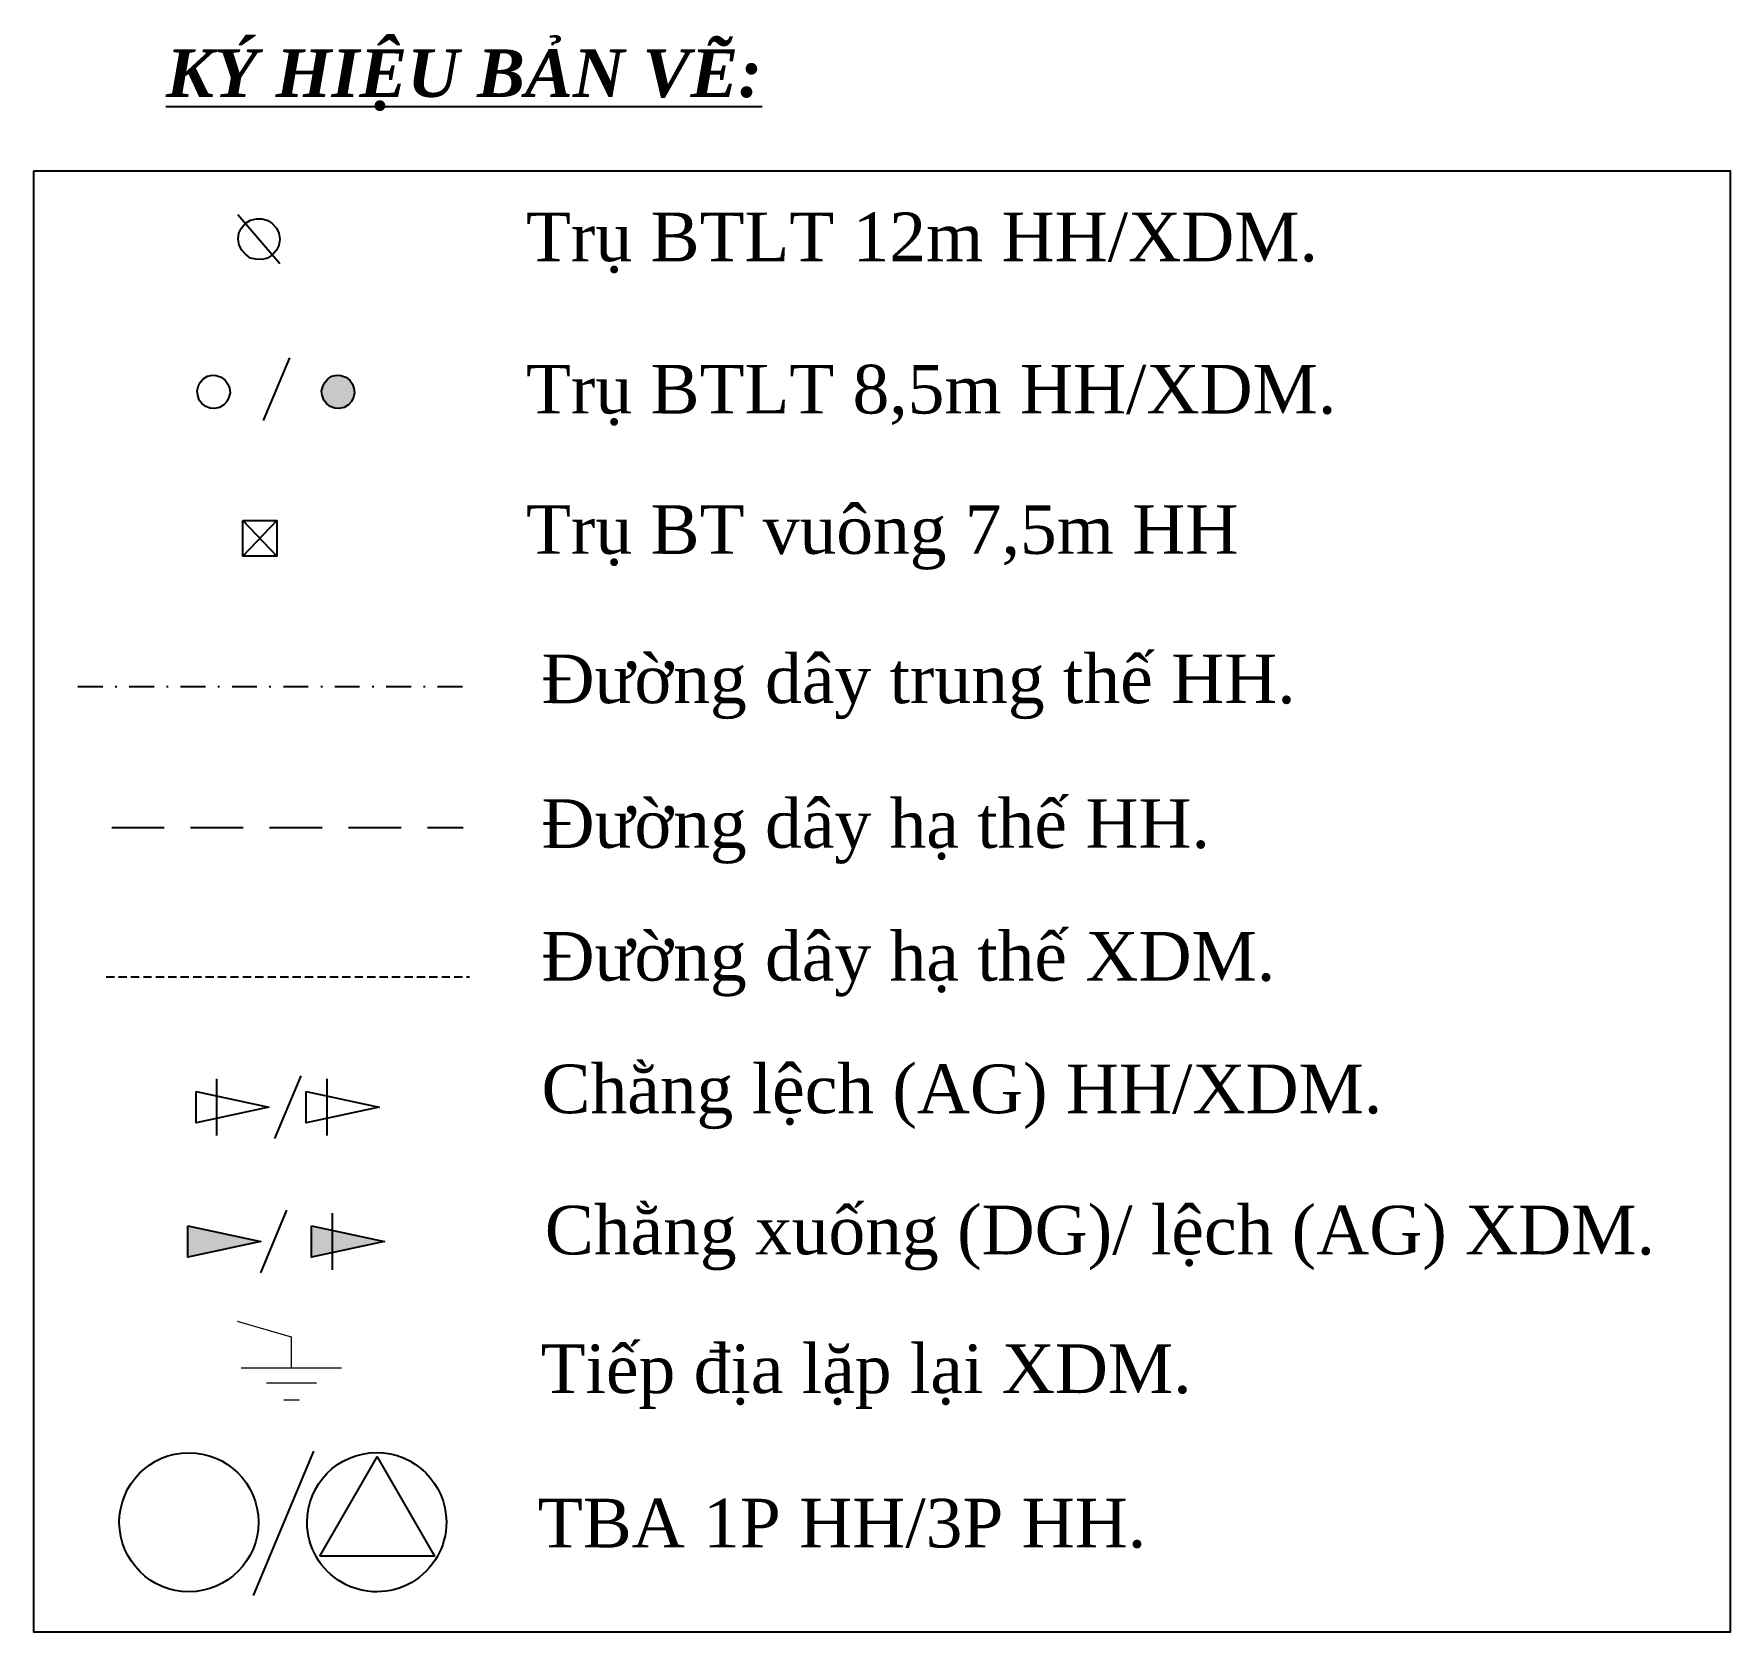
# Model space of a CAD drawing. Header units: metres. Extents: x 429925 to 893472, y 1245258 to 2552490.
# Drawn here: x 881864.5 to 881966.9, y 2551704.1 to 2551800.5 of the extents above; entities that cross this region are included whole.
import ezdxf

# ---------------------------------------------------------------- set-up
doc = ezdxf.new("R2010")
doc.units = ezdxf.units.M
for name, pattern in [('DASHDOT', [1, 0.5, -0.25, 0, -0.25]), ('DASHED', [0.75, 0.5, -0.25]), ('HIDDEN2', [4.7625, 3.175, -1.5875])]:
    doc.linetypes.add(name, pattern=pattern)
doc.layers.add('CONNECTOR', color=7, linetype='Continuous')
doc.layers.add('duong bao', color=3, linetype='Continuous', lineweight=13)
doc.styles.get("Standard").update_dxf_attribs({"font": 'arial.ttf'})

msp = doc.modelspace()

# ---------------------------------------------------------------- texts
for s, insert, char_height, width, attachment_point in [('\\C7;\\fTimes New Roman|b1|i1|;\\H2.8669647164643;\\LKÝ HIỆU BẢN VẼ\\l\\L:\\l', (881890.48, 2551797.73), 2.867, 49.2057, 5), ('\\C7;\\fTimes New Roman|b0|i0|;\\H2.9351765662432;Trụ BTLT 12m HH/XDM.', (881894.22, 2551787.91), 2.9352, 74, 4), ('{\\fTimes New Roman|b0|i0|c0|p18;\\C7;Trụ BTLT 8,5m HH/XDM.}', (881894.22, 2551778.72), 2.9352, 74, 4), ('{\\fTimes New Roman|b0|i0|c0|p18;\\C7;Trụ BT vuông 7,5m HH}', (881894.22, 2551770.14), 2.9352, 74, 4), ('\\C7;\\fTimes New Roman|b0|i0|;\\H2.9351765662432;Đường dây trung thế HH.', (881895.15, 2551761.13), 2.9352, 60.7348, 4), ('{\\fTimes New Roman|b0|i0|c0|p18;\\H1x;\\C7;Đường dây hạ thế HH.}', (881895.15, 2551752.4), 2.9352, 60.7348, 4), ('\\C7;\\fTimes New Roman|b0|i0|;\\H2.9351765662432;Đường dây hạ thế XDM.', (881895.15, 2551744.39), 2.9352, 60.7348, 4), ('\\C7;\\fTimes New Roman|b0|i0|;\\H2.9351765662432;Chằng lệch (AG) HH/XDM.', (881895.15, 2551736.39), 2.9352, 67.094, 4), ('{\\fTimes New Roman|b0|i0|c0|p18;\\H1x;\\C7;Chằng xuống (DG)/ lệch (AG) XDM.}', (881895.35, 2551727.87), 2.9352, 67.094, 4), ('{\\fTimes New Roman|b0|i0|c0|p18;\\H1x;\\C7;Tiếp địa lặp lại XDM.}', (881895.1, 2551719.51), 2.9352, 67.094, 4), ('{\\fTimes New Roman|b0|i0|c0|p18;\\H1x;\\C7;TBA 1P HH/3P HH.}', (881894.93, 2551710.64), 2.9352, 74, 4)]:
    msp.add_mtext(s, dxfattribs=dict(insert=insert, char_height=char_height, width=width, attachment_point=attachment_point))

# ---------------------------------------------------------------- blocks, each defined once
blk = doc.blocks.new('A$C4AE13D6C')
at = {"color": 7, "linetype": 'Continuous'}
for p, q in [((6.3, 1.93), (0.25, 1.93)), ((1.77, 1.03), (4.78, 1.03)), ((2.81, 0), (3.74, 0))]:
    blk.add_line(p, q, dxfattribs=at)
blk.add_lwpolyline([(0, 4.76), (3.25, 3.82), (3.25, 1.93)], dxfattribs=at)

# ---------------------------------------------------------------- hatches: boundary and pattern name
at = {"layer": 'duong bao', "ltscale": 2}
msp.add_hatch(color=256, dxfattribs=at).paths.add_polyline_path([(881883.04, 2551779.92), (881882.8, 2551779.94), (881882.51, 2551779.87), (881882.25, 2551779.72), (881882.07, 2551779.5), (881881.95, 2551779.25), (881881.88, 2551778.98), (881881.92, 2551778.72), (881882.01, 2551778.43), (881882.17, 2551778.23), (881882.41, 2551778.04), (881882.68, 2551777.94), (881882.93, 2551777.93), (881883.24, 2551777.99), (881883.5, 2551778.15), (881883.68, 2551778.34), (881883.8, 2551778.61), (881883.87, 2551778.86), (881883.83, 2551779.15), (881883.74, 2551779.4), (881883.58, 2551779.64), (881883.34, 2551779.82)])
h = msp.add_hatch(color=256, dxfattribs=at)
h.paths.add_polyline_path([(881878.21, 2551727.67), (881873.81, 2551728.61), (881873.81, 2551726.72)])
h.paths.add_polyline_path([(881882.54, 2551728.34), (881881.28, 2551728.61), (881881.28, 2551726.72), (881882.54, 2551726.99)])
h.paths.add_polyline_path([(881885.68, 2551727.67), (881882.54, 2551728.34), (881882.54, 2551726.99)])

# ---------------------------------------------------------------- linework, layer by layer
at = {"color": 7, "linetype": 'Continuous'}
for p, q in [((881876.83, 2551789.64), (881879.36, 2551786.67)), ((881878.38, 2551777.2), (881879.97, 2551780.99)), ((881879.19, 2551771.16), (881877.14, 2551769.02)), ((881877.14, 2551769.02), (881877.14, 2551771.16)), ((881877.14, 2551771.16), (881879.19, 2551769.02)), ((881879.07, 2551733.87), (881880.66, 2551737.66)), ((881875.56, 2551734.06), (881875.56, 2551737.47)), ((881882.21, 2551734.06), (881882.21, 2551737.47)), ((881878.21, 2551725.77), (881879.79, 2551729.56)), ((881882.54, 2551725.96), (881882.54, 2551729.37)), ((881877.77, 2551706.31), (881881.42, 2551715.01))]:
    msp.add_line(p, q, dxfattribs=at)
at = {"color": 7, "linetype": 'DASHED'}
msp.add_line((881868.88, 2551743.64), (881890.8, 2551743.64), dxfattribs=at)
at = {"color": 7, "linetype": 'Continuous'}
for points in [[(881864.53, 2551792.26), (881966.86, 2551792.26), (881966.86, 2551704.1), (881864.53, 2551704.1)], [(881878.64, 2551789.27), (881878.9, 2551789.08), (881879.16, 2551788.8), (881879.3, 2551788.51), (881879.36, 2551788.14), (881879.3, 2551787.75), (881879.17, 2551787.47), (881878.93, 2551787.19), (881878.61, 2551787), (881878.3, 2551786.91), (881877.92, 2551786.93), (881877.6, 2551787), (881877.31, 2551787.21), (881877.08, 2551787.47), (881876.91, 2551787.77), (881876.85, 2551788.15), (881876.9, 2551788.51), (881877.03, 2551788.79), (881877.28, 2551789.09), (881877.6, 2551789.29), (881877.95, 2551789.36), (881878.29, 2551789.36)], [(881876.36, 2551778.86), (881876.29, 2551778.61), (881876.17, 2551778.34), (881875.99, 2551778.15), (881875.73, 2551777.99), (881875.42, 2551777.93), (881875.17, 2551777.94), (881874.9, 2551778.04), (881874.66, 2551778.23), (881874.5, 2551778.43), (881874.41, 2551778.72), (881874.37, 2551778.98), (881874.44, 2551779.25), (881874.56, 2551779.5), (881874.74, 2551779.72), (881875, 2551779.87), (881875.29, 2551779.94), (881875.53, 2551779.92), (881875.83, 2551779.82), (881876.07, 2551779.64), (881876.23, 2551779.4), (881876.32, 2551779.15)], [(881883.87, 2551778.86), (881883.8, 2551778.61), (881883.68, 2551778.34), (881883.5, 2551778.15), (881883.24, 2551777.99), (881882.93, 2551777.93), (881882.68, 2551777.94), (881882.41, 2551778.04), (881882.17, 2551778.23), (881882.01, 2551778.43), (881881.92, 2551778.72), (881881.88, 2551778.98), (881881.95, 2551779.25), (881882.07, 2551779.5), (881882.25, 2551779.72), (881882.51, 2551779.87), (881882.8, 2551779.94), (881883.04, 2551779.92), (881883.34, 2551779.82), (881883.58, 2551779.64), (881883.74, 2551779.4), (881883.83, 2551779.15)], [(881877.14, 2551771.16), (881879.19, 2551771.16), (881879.19, 2551769.02), (881877.14, 2551769.02)], [(881874.31, 2551736.71), (881878.71, 2551735.76), (881874.31, 2551734.82)], [(881880.96, 2551736.71), (881885.35, 2551735.76), (881880.96, 2551734.82)], [(881873.81, 2551728.61), (881878.21, 2551727.67), (881873.81, 2551726.72)], [(881881.28, 2551728.61), (881885.68, 2551727.67), (881881.28, 2551726.72)], [(881881.77, 2551708.68), (881885.23, 2551714.67), (881888.69, 2551708.68)]]:
    msp.add_lwpolyline(points, close=True, dxfattribs=at)
for points in [[(881869.68, 2551710.71, -1), (881878.07, 2551710.74, -1)], [(881881.01, 2551710.71, -1), (881889.41, 2551710.74, -1)]]:
    msp.add_lwpolyline(points, format="xyb", close=True, dxfattribs=at)
at = {"layer": 'CONNECTOR', "linetype": 'DASHDOT', "ltscale": 3}
msp.add_line((881890.38, 2551761.13), (881866.55, 2551761.13), dxfattribs=at)
at = {"layer": 'CONNECTOR', "linetype": 'HIDDEN2'}
msp.add_line((881869.22, 2551752.65), (881890.42, 2551752.65), dxfattribs=at)

# ---------------------------------------------------------------- block references
at = {"layer": 'duong bao', "ltscale": 2}
msp.add_blockref('A$C4AE13D6C', (881876.79, 2551718.1), dxfattribs=at)

msp.set_redraw_order([(e.dxf.handle, doc.entitydb.next_handle()) for e in msp.query("TEXT MTEXT ATTDEF DIMENSION ARC_DIMENSION")])  # texts and dimensions are drawn at this point

doc.saveas('drawing.dxf')
